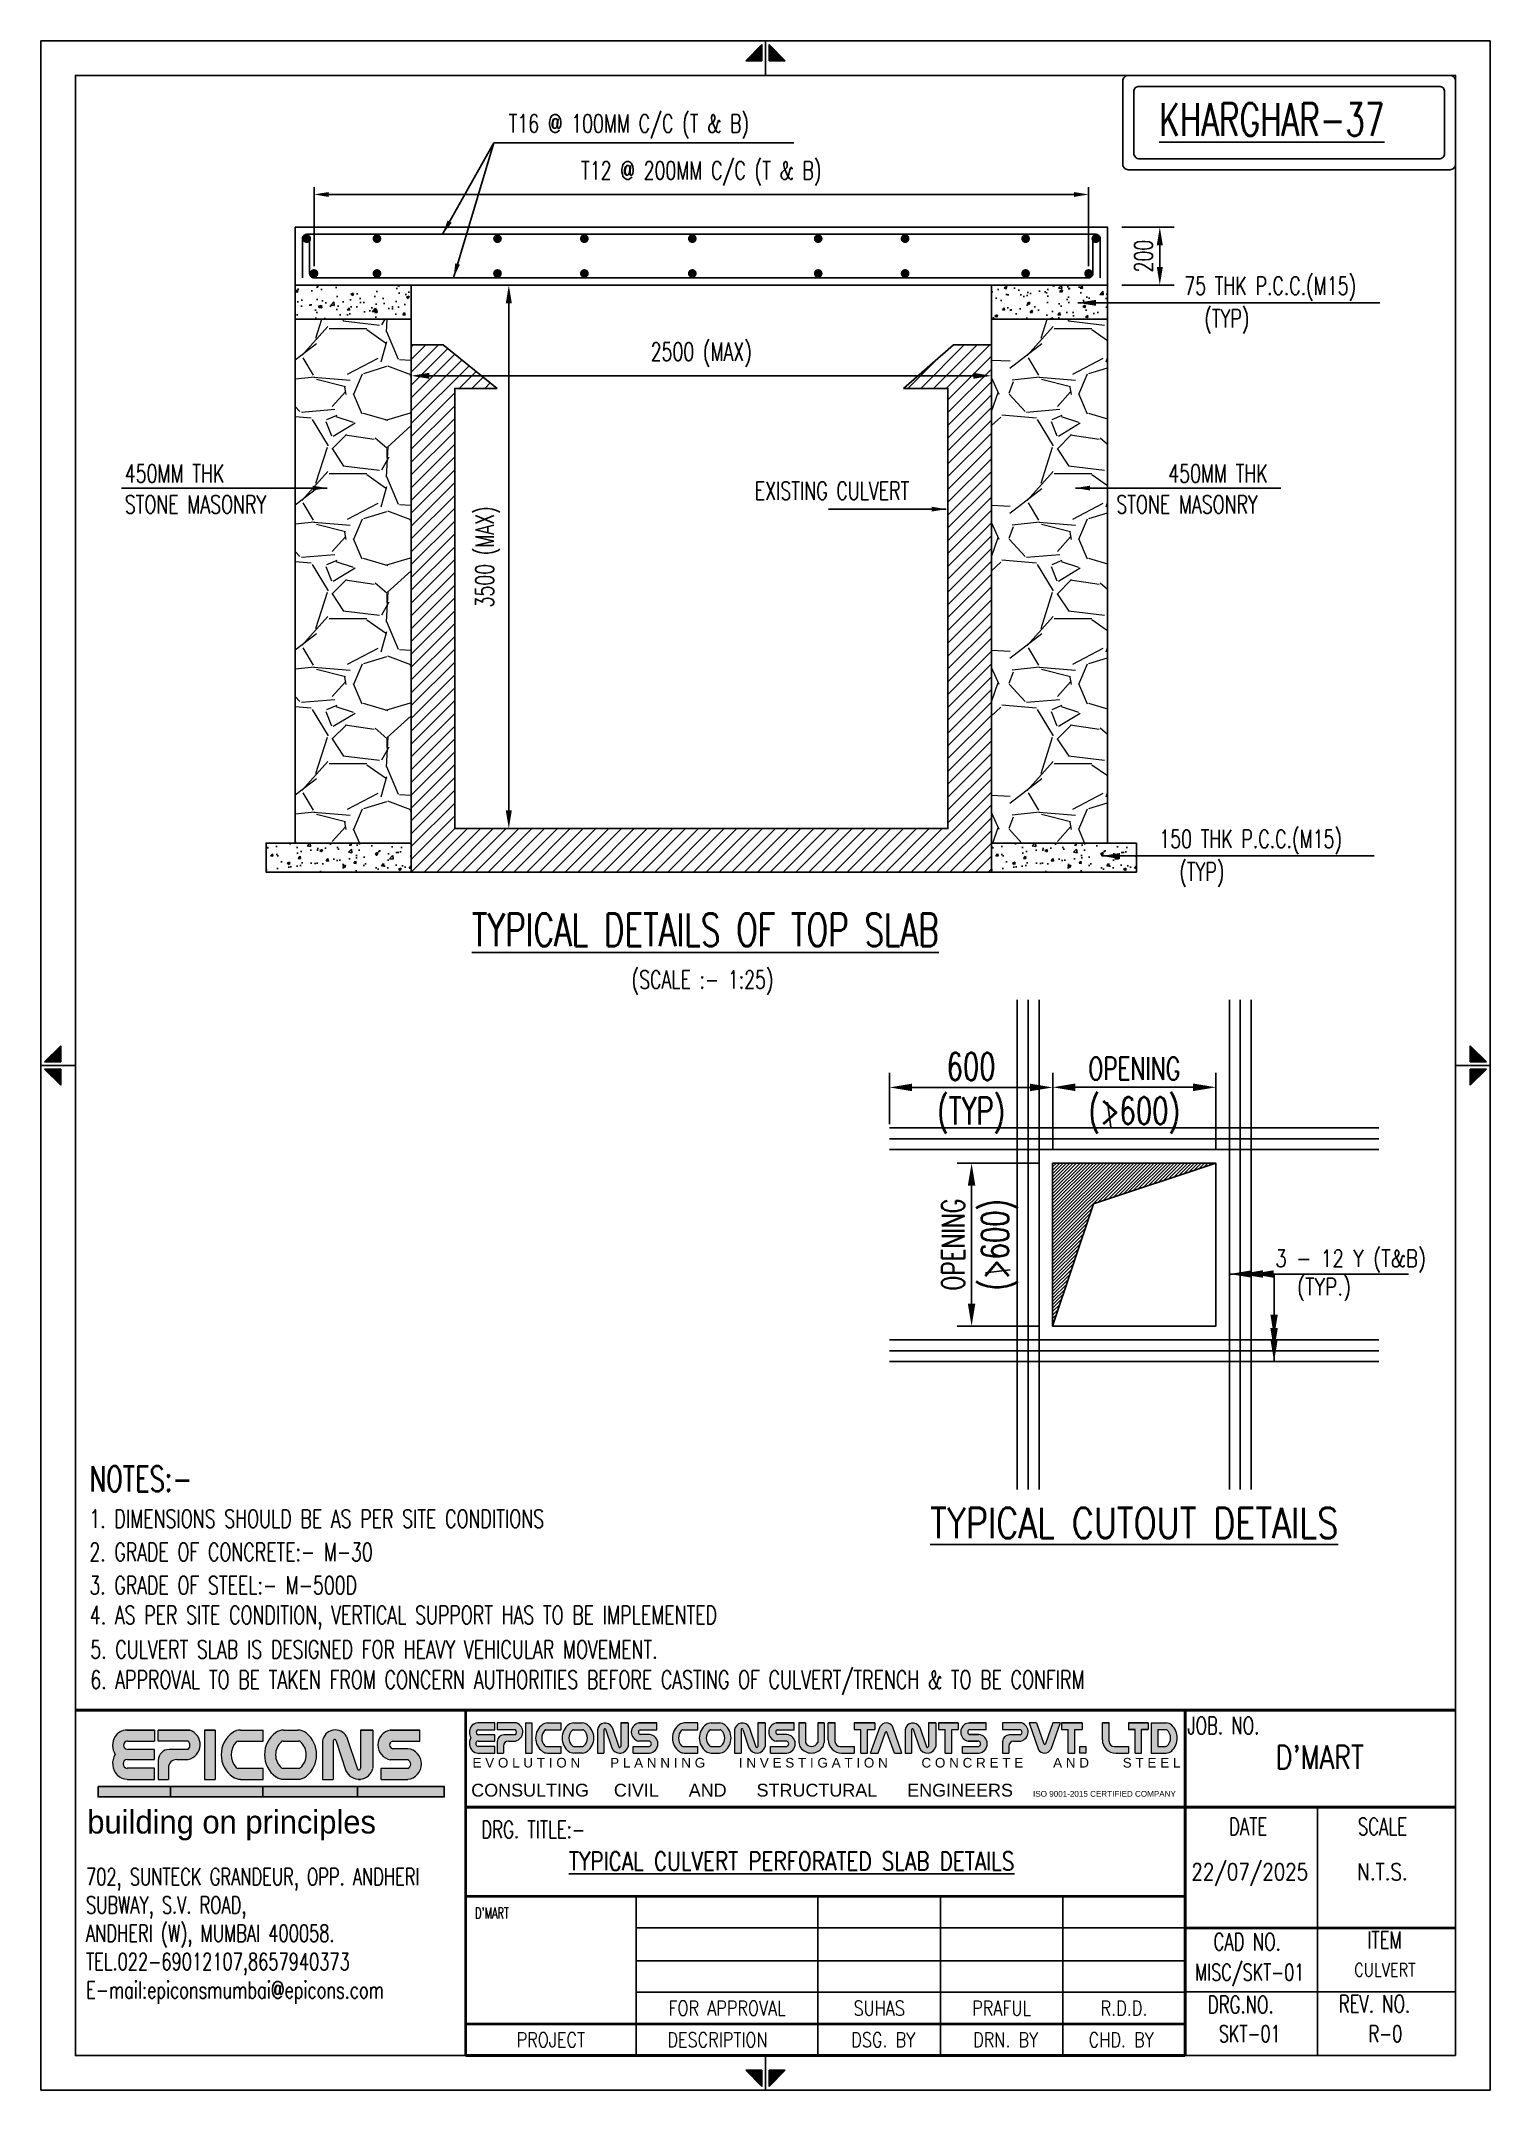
# Model space of a CAD drawing. Header units: inches. Extents: x 5687 to 270839, y -3480 to 25772.
# Drawn here: x 250859 to 270839, y -3480 to 24779 of the extents above; entities outside this region: 1.
import ezdxf
from ezdxf.enums import TextEntityAlignment as Align

# ---------------------------------------------------------------- set-up
doc = ezdxf.new("R2010")
doc.units = ezdxf.units.IN
doc.header["$MEASUREMENT"] = 0
doc.linetypes.add('HIDDEN', pattern=[0.375, 0.25, -0.125])
for name, color, linetype, lineweight in [('00 ECPL LOGO', 250, 'Continuous', 20), ('hatch', 1, 'Continuous', 15), ('S-CONCRETE', 4, 'Continuous', 25), ('TEX', 254, 'Continuous', 20)]:
    doc.layers.add(name, color=color, linetype=linetype, lineweight=lineweight)
for name, color, linetype in [('3CONRED', 1, 'Continuous'), ('PCC', 8, 'Continuous'), ('PNA', 8, 'Continuous'), ('REINFORCEMENT', 6, 'Continuous'), ('S-CONCRET LINE', 4, 'Continuous'), ('S-DIM-1', 5, 'Continuous'), ('S-DIMANTION', 5, 'Continuous'), ('S-REINFORCEMENT', 6, 'Continuous'), ('S-TEXT', 2, 'Continuous'), ('S-TEXT-1', 4, 'Continuous'), ('S-TITIL', 6, 'Continuous'), ('S-TITLE', 6, 'Continuous'), ('SCHEDULE LINE-1', 7, 'Continuous'), ('TEXT', 4, 'Continuous'), ('TEXT (SHEET)', 4, 'Continuous'), ('TEXT NORMAL', 4, 'Continuous'), ('TITLE', 6, 'Continuous')]:
    doc.layers.add(name, color=color, linetype=linetype)
doc.styles.add('ROMANS', font='r.shx', dxfattribs={"width": 0.7})
doc.styles.add('SEC. TEXT', font='arial.ttf', dxfattribs={"height": 180})
doc.styles.add('VA_ROOM_TEXT', font='GOTHIC.TTF')
doc.dimstyles.new('3-100', dxfattribs={"dimtxt": 250, "dimasz": 250, "dimexe": 150, "dimexo": 60, "dimgap": 75, "dimtad": 1, "dimdec": 0, "dimlfac": 0.333333, "dimzin": 0, "dimdsep": 46, "dimtxsty": 'ROMANS', "dimcen": -300, "dimclrd": 5, "dimclre": 5, "dimclrt": 4, "dimadec": 0, "dimazin": 0, "dimtfac": 1, "dimtdec": 0, "dimtix": 1, "dimtofl": 0, "dimtmove": 2, "dimatfit": 3, "dimfxl": 0, "dimtolj": 1, "dimtzin": 0, "dimarcsym": 0})
doc.dimstyles.new('DIM 100', dxfattribs={"dimscale": 100, "dimtxt": 2.5, "dimasz": 2, "dimexe": 1, "dimexo": 1, "dimgap": 1, "dimtad": 1, "dimdec": 0, "dimzin": 0, "dimdsep": 46, "dimtxsty": 'ROMANS', "dimcen": -0.1, "dimclrd": 5, "dimclre": 5, "dimclrt": 4, "dimadec": 0, "dimazin": 0, "dimtfac": 1, "dimtdec": 0, "dimtix": 1, "dimtofl": 0, "dimtmove": 0, "dimatfit": 0, "dimfxl": 0, "dimtolj": 1, "dimtzin": 0, "dimarcsym": 0})
doc.dimstyles.new('dim100', dxfattribs={"dimtxt": 250, "dimasz": 250, "dimexe": 200, "dimexo": 200, "dimgap": 100, "dimtad": 1, "dimdec": 0, "dimzin": 0, "dimdsep": 46, "dimtxsty": 'ROMANS', "dimcen": 0, "dimclrd": 5, "dimclre": 5, "dimclrt": 4, "dimadec": 0, "dimazin": 0, "dimtfac": 1, "dimtdec": 0, "dimtix": 1, "dimtofl": 0, "dimtmove": 2, "dimatfit": 3, "dimfxl": 0, "dimtolj": 1, "dimtzin": 0, "dimlwd": -1, "dimlwe": -1, "dimarcsym": 0})
doc.dimstyles.new('dim20', dxfattribs={"dimtxt": 250, "dimasz": 250, "dimexe": 200, "dimexo": 200, "dimgap": 100, "dimtad": 1, "dimdec": 0, "dimlfac": 0.2, "dimzin": 0, "dimdsep": 46, "dimtxsty": 'ROMANS', "dimcen": 0, "dimclrd": 5, "dimclre": 5, "dimclrt": 4, "dimadec": 0, "dimazin": 0, "dimtfac": 1, "dimtdec": 0, "dimtix": 1, "dimtofl": 0, "dimtmove": 2, "dimatfit": 3, "dimfxl": 0, "dimtolj": 1, "dimtzin": 0, "dimlwd": -1, "dimlwe": -1, "dimarcsym": 0})
doc.dimstyles.new('dim25', dxfattribs={"dimtxt": 250, "dimasz": 250, "dimexe": 200, "dimexo": 200, "dimgap": 100, "dimtad": 1, "dimdec": 0, "dimlfac": 0.25, "dimzin": 0, "dimdsep": 46, "dimtxsty": 'ROMANS', "dimcen": 0, "dimclrd": 5, "dimclre": 5, "dimclrt": 4, "dimadec": 0, "dimazin": 0, "dimtfac": 1, "dimtdec": 0, "dimtix": 1, "dimtofl": 0, "dimtmove": 2, "dimatfit": 3, "dimfxl": 0, "dimtolj": 1, "dimtzin": 0, "dimlwd": -1, "dimlwe": -1, "dimarcsym": 0})
pattern_1 = [(228.0128, (-3166942.21, 3933900.3), (-15999.9964643, -18000.0026832), [269.072, -26638.176]), (184.9697, (-3167122.21, 3933700.3), (24000.002103, 1999.982614), [461.736, -45711.85]), (132.5104, (-3167582.21, 3933660.3), (19999.9814367, -22000.0173477), [325.576, -32232.064]), (267.2737, (-3168362.21, 3933160.3), (1999.9920355, 40000.00059), [420.476, -41627.116]), (292.8337, (-3168382.21, 3932740.3), (-10000.0198109, 23999.9928236), [412.31, -40818.746]), (357.2737, (-3168222.21, 3932360.3), (-40000.00059, 1999.9920355), [420.476, -41627.116]), (37.6942, (-3167802.214, 3932340.3), (-26000.0146912, -19999.9808103), [556.058, -55049.698]), (72.2553, (-3167362.21, 3932680.3), (14000.0215254, 43999.9924625), [524.976, -51972.642]), (121.4296, (-3167202.21, 3933180.3), (-16000.0164684, 25999.990073), [421.9, -41768.146]), (175.2364, (-3167422.21, 3933540.3), (22000.0018926, -1999.9830653), [481.664, -23601.526]), (222.3974, (-3167902.214, 3933580.3), (-24000.01470215, -21999.984164), [622.896, -61666.75]), (138.8141, (-3166382.21, 3933140.3), (-14000.0058936, 11999.994627), [212.602, -21047.688]), (171.4692, (-3166542.21, 3933280.3), (25999.9965696, -4000.01582), [404.474, -40043.022]), (225, (-3166942.2, 3933340.3), (-2e-13, -2000.0006), [282.842, -2545.584]), (203.1986, (-3167082.21, 3933580.3), (9999.999461, 4000.00265), [152.316, -15079.23]), (291.8014, (-3167222.2, 3933520.3), (-1999.99982, 6000.000546), [215.406, -10554.924]), (30.9638, (-3167142.2, 3933320.3), (5999.996045, 4000.004967), [349.858, -11312.046]), (161.5651, (-3166842.2, 3933500.3), (4000.00087, -1999.99681), [252.982, -6071.574]), (16.3895, (-3168382.21, 3933520.3), (20000.0043968, 5999.9854196), [354.4, -35085.69]), (70.3462, (-3168042.21, 3933620.3), (-7999.9904947, -22000.0042712), [297.322, -29434.816]), (293.1986, (-3166842.21, 3933900.3), (-4000.00265, 9999.999461), [304.63, -14926.916]), (343.6105, (-3166722.21, 3933620.3), (-20000.0043968, 5999.9854196), [354.4, -35085.69]), (339.444, (-3168382.21, 3932280.3), (-10000.003689, 3999.991993), [341.76, -16746.248]), (294.7751, (-3168062.21, 3932160.3), (-9999.9843785, 22000.0068437), [286.356, -28349.286]), (66.8014, (-3166822.21, 3931900.3), (4000.00265, 9999.999461), [304.63, -14926.916]), (17.354, (-3166702.21, 3932180.3), (-26000.0040382, -7999.9890045), [335.262, -33190.848]), (69.444, (-3167802.21, 3931900.3), (-3999.991993, -10000.003689), [170.88, -16917.128]), (101.3099, (-3166942.2, 3931900.3), (-1999.995264, 8000.001504), [101.98, -10096.058]), (165.9638, (-3166962.2, 3932000.3), (6000.00109, -1999.996115), [412.31, -7833.9]), (186.009, (-3167362.21, 3932100.3), (19999.9995018, 1999.998635), [382.1, -37827.846]), (303.6901, (-3167142.2, 3933140.3), (-2000.00267, 3999.999116), [288.444, -6922.658]), (353.1572, (-3166982.21, 3932900.3), (33999.998731, -4000.0159958), [503.588, -49855.126]), (60.9454, (-3166482.21, 3932840.3), (-8000.0000544, -14000.000769), [205.912, -20385.348]), (90, (-3166382.2, 3933020.3), (-2000, 2000), [120, -1880]), (120.2564, (-3167402.21, 3932160.3), (7999.9897736, -14000.0049117), [277.848, -27507.04]), (48.0128, (-3167542.21, 3932400.3), (15999.9964643, 18000.0026832), [538.144, -26369.104]), (0, (-3167182.2, 3932800.3), (2000, 2000), [520, -1480]), (325.3048, (-3166662.21, 3932800.3), (-19999.988518, 14000.0172192), [316.228, -31306.548]), (254.0546, (-3166402.2, 3932620.3), (-1999.999779, -8000.000253), [291.204, -14269.016]), (207.646, (-3166482.21, 3932340.3), (-37999.9916144, -20000.0154263), [474.13, -46938.948]), (175.4261, (-3166902.21, 3932120.3), (-26000.0011166, 1999.9896023), [501.598, -49658.148])]
pattern_2 = [(50, (-158425.2, -265219.42), (382.53876, -33.4678), [40, -440]), (355, (-158425.2, -265219.4), (-74.0007, 401.16914), [32, -352]), (100.4514, (-158393.34, -265222.2), (308.53834, 367.7011), [33.99477, -373.94246]), (46.1842, (-158425.2, -265112.75), (569.19523, -88.2768), [60, -660]), (96.6356, (-158377.8, -265120.1), (498.4868, 519.52953), [50.99215, -560.9136]), (351.1842, (-158425.2, -265112.75), (498.4864, 519.5299), [48, -528]), (21, (-158371.88, -265139.42), (318.35043, -214.73008), [40, -440]), (326, (-158371.88, -265139.4), (129.76818, 386.7467), [32, -352]), (71.4514, (-158345.35, -265157.3), (448.11874, 172.01626), [33.99477, -373.94246]), (37.5, (-158425.21, -265219.42), (6.485256, 177.54339), [0, -347.73333, 0, -357.33333, 0, -353.33333]), (7.5, (-158425.21, -265219.42), (140.30375, 210.35291), [0, -203.73333, 0, -339.73333, 0, -134.66667]), (327.5, (-158544.15, -265219.42), (284.7053, -12.029265), [0, -133.33333, 0, -416, 0, -552]), (317.5, (-158597.48, -265219.42), (311.03262, 53.38932), [0, -173.33333, 0, -276.26667, 0, -392])]

msp = doc.modelspace()

# ---------------------------------------------------------------- texts
at = {"color": 4, "insert": (5686.7, 25772.2), "char_height": 250, "attachment_point": 7, "style": 'ROMANS'}
msp.add_mtext('\\A1;', dxfattribs=at)
at = {"layer": 'S-TEXT', "style": 'ROMANS'}
for s, height, width, p in [('(SCALE :- 1:25)', 250, 0.7, (259981.3, 11834.4, -15)), ('22/07/2025', 230.04, 0.8, (267526.6, -470.1)), ('N.T.S.', 230.04, 0.8, (269356.5, -470.1)), ('MISC/SKT-01', 230.041, 0.7, (267526.6, -1854.9)), ('CULVERT', 184.03, 0.8, (269389, -1822.1)), ('SKT-01', 230.04, 0.7, (267526.6, -2702.6)), ('R-0', 230.04, 0.7, (269397.4, -2702.6))]:
    msp.add_text(s, height=height, dxfattribs=dict(at, width=width)).set_placement(p, align=Align.MIDDLE_CENTER)
at = {"layer": 'S-TEXT-1', "style": 'ROMANS'}
for s, height, width, p in [('T16 @ 100MM C/C (T & B)', 250, 0.7, (257308, 23640.6, -15)), ('450MM THK', 250, 0.7, (252015.1, 18813.4, -30.1)), ('450MM THK', 250, 0.7, (266404, 18813.4, -30.1)), ('EXISTING CULVERT', 250, 0.7, (260701.8, 18575.6, -15)), ('STONE MASONRY', 250, 0.7, (252015.1, 18387.2, -30.1)), ('STONE MASONRY', 250, 0.7, (265687.4, 18387.2, -30.1)), ('1. DIMENSIONS SHOULD BE AS PER SITE CONDITIONS', 250, 0.7, (251526.6, 4398.7)), ('2. GRADE OF CONCRETE:- M-30', 250, 0.7, (251526.6, 3940.2)), ('3. GRADE OF STEEL:- M-500D', 250, 0.7, (251526.6, 3481.7)), ('4. AS PER SITE CONDITION, VERTICAL SUPPORT HAS TO BE IMPLEMENTED', 250, 0.7, (251533, 3070.7)), ('5. CULVERT SLAB IS DESIGNED FOR HEAVY VEHICULAR MOVEMENT.', 250, 0.7, (251539.5, 2596.8)), ('6. APPROVAL TO BE TAKEN FROM CONCERN AUTHORITIES BEFORE CASTING OF CULVERT/TRENCH & TO BE CONFIRM', 250, 0.7, (251539.5, 2179.6)), ("D'MART", 151.83, 0.65, (256844.3, -1039.9))]:
    msp.add_text(s, height=height, dxfattribs=dict(at, width=width)).set_placement(p, align=Align.MIDDLE_LEFT)
at = {"layer": 'S-TEXT-1', "color": 6, "style": 'ROMANS', "width": 0.7}
msp.add_text('NOTES:-', height=350, dxfattribs=at).set_placement((251526.6, 4949.2), align=Align.MIDDLE_LEFT)
at = {"layer": 'S-TEXT-1', "style": 'ROMANS', "width": 0.8}
for s, height, p in [('FOR APPROVAL', 202.436, (260319, -2350)), ('SUHAS', 202.44, (262416.8, -2350)), ('PRAFUL', 202.44, (264104.4, -2350)), ('R.D.D.', 202.44, (265792, -2350))]:
    msp.add_text(s, height=height, dxfattribs=at).set_placement(p, align=Align.MIDDLE_CENTER)
at = {"layer": 'S-TITIL', "style": 'ROMANS', "width": 0.8}
msp.add_text('%%UTYPICAL CUTOUT DETAILS', height=421.875, dxfattribs=at).set_placement((265933.6, 4339.8), align=Align.MIDDLE_CENTER)
at = {"layer": 'S-TITLE', "style": 'ROMANS', "width": 0.7}
msp.add_text('%%UTYPICAL DETAILS OF TOP SLAB', height=450, dxfattribs=at).set_placement((260019.5, 12521.5, -15), align=Align.MIDDLE_CENTER)
at = {"layer": 'TEX', "color": 4, "style": 'ROMANS', "width": 0.8}
for s, height, p in [('3 - 12 Y (T&B)', 234.375, (267877.8, 7989.6)), ('(TYP.)', 234.38, (268178.7, 7597.4))]:
    msp.add_text(s, height=height, dxfattribs=at).set_placement(p, align=Align.MIDDLE_LEFT)
at = {"layer": 'TEXT', "color": 1, "style": 'ROMANS', "width": 0.8}
msp.add_text("D'MART", height=322.06, dxfattribs=at).set_placement((268491.9, 1109.4), align=Align.MIDDLE_CENTER)
msp.add_text('%%UTYPICAL CULVERT PERFORATED SLAB DETAILS', height=253.045, dxfattribs=at).set_placement((258138.7, -323.3), align=Align.MIDDLE_LEFT)
at = {"layer": 'TEXT NORMAL', "style": 'ROMANS', "width": 0.7}
for s, p in [('75 THK P.C.C.(M15)', (266624.1, 21277.8)), ('(TYP)', (266900.2, 20826.7)), ('150 THK P.C.C.(M15)', (266279.6, 13649.1, -15)), ('(TYP)', (266555.7, 13198, -15))]:
    msp.add_text(s, height=250, dxfattribs=at).set_placement(p)
at = {"layer": 'TITLE', "style": 'ROMANS', "width": 0.7}
msp.add_text('%%UKHARGHAR-37', height=450, dxfattribs=at).set_placement((266279.1, 23697.5), align=Align.MIDDLE_LEFT)

# ---------------------------------------------------------------- blocks, each defined once
blk = doc.blocks.new('*D5')
at = {"layer": 'Defpoints', "color": 0}
for p in [(254624, 22662), (254624, 21572), (265304, 21572)]:
    blk.add_point(p, dxfattribs=at)
at = {"layer": 'S-REINFORCEMENT', "color": 5, "lineweight": -2}
for p, q in [((254624, 21672), (254624, 22762)), ((265104, 22662), (254824, 22662)), ((265304, 21672), (265304, 22762))]:
    blk.add_line(p, q, dxfattribs=at)
at = {"layer": 'S-REINFORCEMENT', "color": 5}
for points in [[(254824, 22695), (254824, 22628), (254624, 22662)], [(265104, 22695), (265104, 22628), (265304, 22662)]]:
    blk.add_solid(points, dxfattribs=at)
at = {"layer": 'S-REINFORCEMENT', "color": 4, "insert": (259964, 22952), "char_height": 250, "attachment_point": 5, "style": 'ROMANS'}
blk.add_mtext('\\A1;T12 @ 200MM C/C (T & B)', dxfattribs=at)
blk = doc.blocks.new('*D6')
at = {"layer": 'Defpoints', "color": 0}
for p in [(255964, 21412), (263964, 21412), (263964, 20161)]:
    blk.add_point(p, dxfattribs=at)
at = {"layer": 'S-REINFORCEMENT', "color": 5}
for p, q in [((255964, 21212), (255964, 19961)), ((263964, 21212), (263964, 19961)), ((256214, 20161), (263714, 20161))]:
    blk.add_line(p, q, dxfattribs=at)
for points in [[(256214, 20203), (256214, 20120), (255964, 20161)], [(263714, 20203), (263714, 20120), (263964, 20161)]]:
    blk.add_solid(points, dxfattribs=at)
at = {"layer": 'S-REINFORCEMENT', "color": 4, "insert": (259964, 20452), "char_height": 250, "attachment_point": 5, "style": 'ROMANS'}
blk.add_mtext('\\A1;2500 (MAX)', dxfattribs=at)
blk = doc.blocks.new('*D7')
at = {"layer": 'Defpoints', "color": 0}
for p in [(265564, 22212), (265564, 21412), (266286, 21412)]:
    blk.add_point(p, dxfattribs=at)
at = {"layer": 'S-REINFORCEMENT', "color": 5}
for p, q in [((265764, 22212), (266486, 22212)), ((266286, 21962), (266286, 21662)), ((265764, 21412), (266486, 21412))]:
    blk.add_line(p, q, dxfattribs=at)
for points in [[(266245, 21962), (266328, 21962), (266286, 22212)], [(266245, 21662), (266328, 21662), (266286, 21412)]]:
    blk.add_solid(points, dxfattribs=at)
at = {"layer": 'S-REINFORCEMENT', "color": 4, "insert": (266061, 21812), "char_height": 250, "attachment_point": 5, "rotation": 90, "style": 'ROMANS'}
blk.add_mtext('\\A1;200', dxfattribs=at)
blk = doc.blocks.new('*D8')
at = {"layer": 'Defpoints', "color": 0}
for p in [(256505, 21412), (256564, 13917), (257310, 13917)]:
    blk.add_point(p, dxfattribs=at)
at = {"layer": 'S-REINFORCEMENT', "color": 5}
for p, q in [((256705, 21412), (257510, 21412)), ((257310, 21162), (257310, 14167)), ((256764, 13917), (257510, 13917))]:
    blk.add_line(p, q, dxfattribs=at)
for points in [[(257351, 21162), (257268, 21162), (257310, 21412)], [(257268, 14167), (257351, 14167), (257310, 13917)]]:
    blk.add_solid(points, dxfattribs=at)
at = {"layer": 'S-REINFORCEMENT', "color": 4, "insert": (257019, 17664), "char_height": 250, "attachment_point": 5, "rotation": 90, "style": 'ROMANS'}
blk.add_mtext('\\A1;3500 (MAX)', dxfattribs=at)
blk = doc.blocks.new('*D2')
at = {"layer": 'Defpoints', "color": 0}
for p in [(262559, 10347), (262559, 9640), (264809, 9303)]:
    blk.add_point(p, dxfattribs=at)
at = {"layer": 'S-DIM-1', "color": 5}
for p, q in [((262559, 9840), (262559, 10547)), ((264809, 9503), (264809, 10547)), ((264496, 10347), (262871, 10347))]:
    blk.add_line(p, q, dxfattribs=at)
for points in [[(262871, 10399), (262871, 10295), (262559, 10347)], [(264496, 10295), (264496, 10399), (264809, 10347)]]:
    blk.add_solid(points, dxfattribs=at)
at = {"layer": 'S-DIM-1', "color": 4, "char_height": 312.5, "attachment_point": 5, "style": 'ROMANS'}
for s, insert in [('\\A1;\\H1.2x;600', (263684, 10635)), ('\\H1.2x;(TYP)', (263684, 9962))]:
    blk.add_mtext(s, dxfattribs=dict(at, insert=insert))
blk = doc.blocks.new('*D3')
at = {"layer": 'Defpoints', "color": 0}
for p in [(264809, 9303), (263691, 7053), (264809, 7053)]:
    blk.add_point(p, dxfattribs=at)
at = {"layer": 'S-DIM-1', "color": 5}
for p, q in [((264609, 9303), (263491, 9303)), ((263691, 8990), (263691, 7365)), ((264609, 7053), (263491, 7053))]:
    blk.add_line(p, q, dxfattribs=at)
for points in [[(263743, 8990), (263639, 8990), (263691, 9303)], [(263639, 7365), (263743, 7365), (263691, 7053)]]:
    blk.add_solid(points, dxfattribs=at)
at = {"layer": 'S-DIM-1', "color": 4, "char_height": 312.5, "attachment_point": 5, "rotation": 90, "style": 'ROMANS'}
for s, insert in [('\\A1;OPENING\\Fr.shx|c1;\\H1.2x;', (263435, 8178)), ('\\H1.2x;(>600)', (264077, 8178))]:
    blk.add_mtext(s, dxfattribs=dict(at, insert=insert))
blk = doc.blocks.new('*D4')
at = {"layer": 'Defpoints', "color": 0}
for p in [(264809, 10349), (264809, 9303), (267059, 9303)]:
    blk.add_point(p, dxfattribs=at)
at = {"layer": 'S-DIM-1', "color": 5}
for p, q in [((264809, 9503), (264809, 10549)), ((267059, 9503), (267059, 10549)), ((266746, 10349), (265121, 10349))]:
    blk.add_line(p, q, dxfattribs=at)
for points in [[(265121, 10401), (265121, 10297), (264809, 10349)], [(266746, 10297), (266746, 10401), (267059, 10349)]]:
    blk.add_solid(points, dxfattribs=at)
at = {"layer": 'S-DIM-1', "color": 4, "char_height": 312.5, "attachment_point": 5, "style": 'ROMANS'}
for s, insert in [('\\A1;OPENING\\Fr.shx|c1;\\H1.2x;', (265934, 10606)), ('\\H1.2x;(>600)', (265934, 9964))]:
    blk.add_mtext(s, dxfattribs=dict(at, insert=insert))
blk = doc.blocks.new('MID')
at = {"layer": 'TEXT'}
for p, q in [((0, 0), (10, 0)), ((8.94, 1.07), (4.27, 5.74)), ((4.27, 5.74), (4.27, 1.07)), ((4.27, 1.07), (8.94, 1.07)), ((8.94, -1.07), (4.27, -5.74)), ((4.27, -1.07), (8.94, -1.07)), ((4.27, -5.74), (4.27, -1.07))]:
    blk.add_line(p, q, dxfattribs=at)
for points in [[(4.27, 5.74), (8.94, 1.07), (4.27, 1.07)], [(4.27, -5.74), (8.94, -1.07), (4.27, -1.07)]]:
    blk.add_solid(points, dxfattribs=at)
blk = doc.blocks.new('zw$A329')
at = {"layer": '00 ECPL LOGO'}
h = blk.add_hatch(color=152, dxfattribs=at)
h.dxf.hatch_style = 1
h.paths.add_polyline_path([(1548, 4754), (1548, 4905), (1169, 4905, 0.261636), (1010, 4816, 0.285841), (1012, 4573, 0.344902), (1040, 4291, 0.204992), (1175, 4233), (1548, 4233), (1548, 4383), (1184, 4383, -1), (1175, 4503), (1548, 4503), (1548, 4640), (1184, 4640, -1), (1181, 4754)])
h = blk.add_hatch(color=152, dxfattribs=at)
h.dxf.hatch_style = 1
h.paths.add_polyline_path([(2026, 4905), (1597, 4905), (1597, 4754), (2005, 4754, -0.440545), (2005, 4640), (1746, 4640, 0.414214), (1597, 4491), (1597, 4233), (1737, 4233), (1737, 4391, -0.414214), (1849, 4503), (2005, 4503, 0.757811)])
h.paths.add_polyline_path([(2375, 4905), (2229, 4905), (2229, 4233), (2375, 4233)])
h.paths.add_polyline_path([(3026, 4905), (2719, 4905, 0.154275), (2612, 4872, 0.519672), (2612, 4267, 0.154275), (2719, 4233), (3026, 4233), (3026, 4383), (2686, 4383, -0.210356), (2659, 4395, -0.388707), (2659, 4742, -0.210356), (2686, 4754), (3026, 4754)])
h.paths.add_polyline_path([(3497, 4905), (3307, 4905, 0.159018), (3197, 4869, 0.507969), (3197, 4269, 0.159018), (3307, 4233), (3497, 4233, 0.173791), (3616, 4276, 0.472311), (3616, 4863, 0.173791)])
h.paths.add_polyline_path([(3510, 4754, -0.185052), (3535, 4744, -0.445894), (3535, 4392, -0.185052), (3510, 4383), (3299, 4383, -0.185052), (3275, 4392, -0.445894), (3275, 4744, -0.185052), (3299, 4754)], flags=16)
h.paths.add_polyline_path([(4164, 4815, 0.723435), (3836, 4754), (3836, 4233), (3980, 4233), (3980, 4754, -0.723435), (4017, 4768), (4155, 4351, 0.724077), (4522, 4383), (4522, 4905), (4355, 4905), (4355, 4385, -0.755661), (4310, 4370)])
h.paths.add_polyline_path([(5162, 4905), (4759, 4905, 0.823713), (4759, 4500), (4997, 4500, -0.713272), (4997, 4383), (4635, 4383), (4635, 4233), (4997, 4233, 0.900309), (4997, 4650), (4788, 4650, -0.746931), (4788, 4754), (5162, 4754)])
h = blk.add_hatch(color=7, dxfattribs=at)
h.dxf.hatch_style = 1
h.paths.add_polyline_path([(6184, 4908), (6184, 5001), (5953, 5001, 0.261636), (5856, 4946, 0.285841), (5857, 4798, 0.344902), (5874, 4626, 0.204992), (5956, 4591), (6184, 4591), (6184, 4682), (5962, 4682, -1), (5957, 4755), (6184, 4755), (6184, 4839), (5962, 4839, -1), (5961, 4908)])
h = blk.add_hatch(color=7, dxfattribs=at)
h.dxf.hatch_style = 1
h.paths.add_polyline_path([(6476, 5001), (6215, 5001), (6215, 4908), (6464, 4908, -0.440545), (6464, 4839), (6306, 4839, 0.414214), (6215, 4748), (6215, 4591), (6300, 4591), (6300, 4687, -0.414214), (6368, 4755), (6464, 4755, 0.757811)])
h.paths.add_polyline_path([(6689, 5001), (6600, 5001), (6600, 4591), (6689, 4591)])
h.paths.add_polyline_path([(7087, 5001), (6899, 5001, 0.154275), (6834, 4980, 0.519672), (6834, 4611, 0.154275), (6899, 4591), (7087, 4591), (7087, 4682), (6879, 4682, -0.210356), (6863, 4689, -0.388707), (6863, 4901, -0.210356), (6879, 4908), (7087, 4908)])
h.paths.add_polyline_path([(7374, 5001), (7258, 5001, 0.159018), (7191, 4979, 0.507969), (7191, 4613, 0.159018), (7258, 4591), (7374, 4591, 0.173791), (7447, 4617, 0.472311), (7447, 4975, 0.173791)])
h.paths.add_polyline_path([(7382, 4908, -0.185052), (7397, 4903, -0.445894), (7397, 4688, -0.185052), (7382, 4682), (7253, 4682, -0.185052), (7238, 4688, -0.445894), (7238, 4903, -0.185052), (7253, 4908)], flags=16)
h.paths.add_polyline_path([(7781, 4946, 0.723435), (7581, 4908), (7581, 4591), (7669, 4591), (7669, 4908, -0.723435), (7692, 4917), (7776, 4662, 0.724077), (7999, 4682), (7999, 5001), (7898, 5001), (7898, 4683, -0.755661), (7870, 4674)])
h.paths.add_polyline_path([(8391, 5001), (8144, 5001, 0.823713), (8144, 4753), (8289, 4753, -0.713272), (8289, 4682), (8068, 4682), (8068, 4591), (8289, 4591, 0.900309), (8289, 4845), (8162, 4845, -0.746931), (8162, 4908), (8391, 4908)])
h = blk.add_hatch(color=7, dxfattribs=at)
h.dxf.hatch_style = 1
h.paths.add_polyline_path([(8950, 5001), (8763, 5001, 0.154275), (8697, 4980, 0.519672), (8697, 4611, 0.154275), (8763, 4591), (8950, 4591), (8950, 4682), (8743, 4682, -0.210932), (8726, 4689, -0.385278), (8725, 4901, -0.212895), (8742, 4908), (8950, 4908)])
h.paths.add_polyline_path([(9317, 4975, 0.173792), (9244, 5001), (9128, 5001, 0.159018), (9061, 4979, 0.507969), (9061, 4613, 0.159018), (9128, 4591), (9244, 4591, 0.173792), (9317, 4617, 0.472311)])
h.paths.add_polyline_path([(9252, 4908, -0.185053), (9267, 4903, -0.445893), (9267, 4688, -0.185053), (9252, 4682), (9124, 4682, -0.185053), (9108, 4688, -0.445893), (9108, 4903, -0.185053), (9124, 4908)], flags=16)
h.paths.add_polyline_path([(9449, 4908), (9449, 4591), (9537, 4591), (9537, 4908, -0.436861), (9550, 4922, -0.319738), (9561, 4914), (9644, 4662, 0.724077), (9867, 4682), (9867, 5001), (9766, 5001), (9766, 4683, -0.755661), (9738, 4674), (9649, 4946, 0.723435)])
h.paths.add_polyline_path([(10262, 5001), (10016, 5001, 0.823713), (10016, 4753), (10161, 4753, -0.713272), (10161, 4682), (9940, 4682), (9940, 4591), (10161, 4591, 0.900309), (10161, 4845), (10033, 4845, -0.746931), (10033, 4908), (10262, 4908)])
h.paths.add_polyline_path([(10414, 5001), (10326, 5001), (10326, 4733, 0.160106), (10348, 4666, 0.505303), (10644, 4666, 0.160106), (10667, 4733), (10667, 5001), (10581, 5001), (10581, 4734, -0.621318), (10414, 4734)])
h.paths.add_polyline_path([(10817, 5001), (10724, 5001), (10724, 4773, 0.414214), (10906, 4591), (11079, 4591), (11079, 4682), (10885, 4682, -0.414214), (10817, 4750)])
h.paths.add_polyline_path([(11360, 5001), (11079, 5001), (11079, 4911), (11170, 4911), (11170, 4591), (11259, 4591), (11259, 4911), (11360, 4911)])
h.paths.add_polyline_path([(11600, 4959, 0.539211), (11433, 4953), (11302, 4591), (11405, 4591), (11503, 4875, -0.708617), (11525, 4875), (11627, 4591), (11726, 4591)])
h.paths.add_polyline_path([(11972, 4946, 0.723435), (11772, 4908), (11772, 4591), (11860, 4591), (11860, 4908, -0.723435), (11883, 4917), (11967, 4662, 0.724077), (12191, 4682), (12191, 5001), (12089, 5001), (12089, 4683, -0.755661), (12062, 4674)])
h.paths.add_polyline_path([(12495, 5001), (12227, 5001), (12227, 4911), (12319, 4911), (12319, 4591), (12407, 4591), (12407, 4911), (12495, 4911)])
h.paths.add_polyline_path([(12877, 5001), (12647, 5001, 0.157568), (12581, 4979, 0.511532), (12581, 4775, 0.157569), (12647, 4753), (12776, 4753, -0.713272), (12776, 4682), (12555, 4682), (12555, 4591), (12776, 4591, 0.900308), (12776, 4845), (12653, 4845), (12648, 4845, -0.722204), (12648, 4911), (12877, 4911)])
h = blk.add_hatch(color=7, dxfattribs=at)
h.dxf.hatch_style = 1
h.paths.add_polyline_path([(13362, 5001), (13100, 5001), (13100, 4908), (13339, 4908, -0.270444), (13358, 4897, -0.26297), (13358, 4851, -0.270444), (13339, 4839), (13191, 4839, 0.414214), (13100, 4748), (13100, 4591), (13185, 4591), (13185, 4687, -0.414214), (13254, 4755), (13349, 4755, 0.757811)])
h.paths.add_polyline_path([(13561, 5001), (13463, 5001), (13588, 4633, 0.539211), (13755, 4639), (13886, 5001), (13783, 5001), (13685, 4716, -0.708617), (13664, 4716)])
h.paths.add_polyline_path([(14184, 5001), (13902, 5001), (13902, 4911), (13994, 4911), (13994, 4591), (14083, 4591), (14083, 4911), (14184, 4911)])
h.paths.add_polyline_path([(14552, 5001), (14459, 5001), (14459, 4773, 0.414214), (14641, 4591), (14814, 4591), (14814, 4682), (14620, 4682, -0.414214), (14552, 4750)])
h.paths.add_polyline_path([(14234, 4682), (14150, 4682), (14150, 4591), (14234, 4591)])
h = blk.add_hatch(color=7, dxfattribs=at)
h.dxf.hatch_style = 1
h.paths.add_polyline_path([(14813, 5001), (14813, 4911), (14905, 4911), (14905, 4591), (14994, 4591), (14994, 4911), (15082, 4911), (15082, 5001)])
h.paths.add_polyline_path([(15126, 5001), (15126, 4591), (15327, 4591, 0.189446), (15405, 4621, 0.435754), (15405, 4971, 0.189446), (15327, 5001)])
h.paths.add_polyline_path([(15329, 4911, -0.519112), (15329, 4682), (15213, 4682), (15213, 4911)], flags=16)
at = {"layer": 'S-TEXT'}
h = blk.add_hatch(color=142, dxfattribs=at)
h.dxf.hatch_style = 1
h.paths.add_polyline_path([(778, 4135), (778, 3993), (1763, 3993), (1763, 4135)])
h = blk.add_hatch(color=9, dxfattribs=at)
h.dxf.hatch_style = 1
h.paths.add_polyline_path([(1763, 4135), (3021, 4135), (3021, 3993), (1763, 3993)])
h = blk.add_hatch(color=142, dxfattribs=at)
h.dxf.hatch_style = 1
h.paths.add_polyline_path([(3021, 3993), (4311, 3993), (4311, 4135), (3021, 4135)])
h = blk.add_hatch(color=4, dxfattribs=at)
h.dxf.hatch_style = 1
h.paths.add_polyline_path([(4311, 4135), (4311, 3993), (5494, 3993), (5494, 4135)])
for p, q in [((8107, 470), (8107, 2624)), ((10585, 470), (10585, 2624)), ((12252, 470), (12252, 2624)), ((13920, 470), (13920, 2624))]:
    blk.add_line(p, q)
at = {"layer": '00 ECPL LOGO', "color": 7}
for p, q in [((1548, 4905, 0), (1169, 4905, 0)), ((1184, 4754, 0), (1548, 4754, 0)), ((2026, 4905, 0), (1597, 4905, 0)), ((2229, 4905, 0), (2375, 4905, 0)), ((2229, 4905, 0), (2229, 4233, 0)), ((2375, 4905, 0), (2375, 4233, 0)), ((2686, 4754, 0), (3026, 4754, 0)), ((2719, 4905, 0), (3026, 4905, 0)), ((3026, 4754, 0), (3026, 4905, 0)), ((3299, 4754, 0), (3510, 4754, 0)), ((3307, 4905, 0), (3497, 4905, 0)), ((3836, 4754, 0), (3836, 4233, 0)), ((3980, 4754, 0), (3980, 4233, 0)), ((4017, 4768, 0), (4155, 4351, 0)), ((4164, 4815, 0), (4310, 4370, 0)), ((4355, 4905, 0), (4522, 4905, 0)), ((4522, 4905, 0), (4355, 4905, 0)), ((4355, 4905, 0), (4355, 4383, 0)), ((4521, 4754, 0), (4522, 4754, 0)), ((4522, 4905, 0), (4522, 4383, 0)), ((4759, 4905, 0), (5162, 4905, 0)), ((5162, 4905, 0), (4759, 4905, 0)), ((4788, 4754, 0), (5162, 4754, 0)), ((5162, 4754, 0), (5162, 4905, 0)), ((6184, 5001), (5953, 5001)), ((5957, 4755), (6184, 4755)), ((5962, 4908), (6184, 4908)), ((6184, 4839), (5962, 4839)), ((6184, 4908), (6184, 5001)), ((6184, 4755), (6184, 4839)), ((6476, 5001), (6215, 5001)), ((6215, 5001), (6215, 4908)), ((6464, 4908), (6215, 4908)), ((6215, 4748), (6215, 4591)), ((6464, 4839), (6306, 4839)), ((6368, 4755), (6464, 4755)), ((6600, 5001), (6689, 5001)), ((6600, 5001), (6600, 4591)), ((6689, 5001), (6689, 4591)), ((6879, 4908), (7087, 4908)), ((6899, 5001), (7087, 5001)), ((7087, 4908), (7087, 5001)), ((7253, 4908), (7382, 4908)), ((7258, 5001), (7374, 5001)), ((7581, 4908), (7581, 4591)), ((7669, 4908), (7669, 4591)), ((7692, 4917), (7776, 4662)), ((7781, 4946), (7870, 4674)), ((7898, 5001), (7999, 5001)), ((7999, 5001), (7898, 5001)), ((7898, 5001), (7898, 4682)), ((7999, 5001), (7999, 4682)), ((7999, 4908), (7999, 4908)), ((8144, 5001), (8391, 5001)), ((8391, 5001), (8144, 5001)), ((8289, 4753), (8144, 4753)), ((8162, 4908), (8391, 4908)), ((8289, 4845), (8162, 4845)), ((8391, 4908), (8391, 5001)), ((8742, 4908), (8950, 4908)), ((8950, 5001), (8763, 5001)), ((8950, 4908), (8950, 5001)), ((9124, 4908), (9252, 4908)), ((9128, 5001), (9244, 5001)), ((9449, 4908), (9449, 4591)), ((9537, 4908), (9537, 4591)), ((9561, 4914), (9644, 4662)), ((9649, 4946), (9738, 4674)), ((9766, 5001), (9867, 5001)), ((9766, 5001), (9867, 5001)), ((9867, 5001), (9766, 5001)), ((9766, 5001), (9766, 4682)), ((9867, 5001), (9867, 4682)), ((9867, 4908), (9867, 4908)), ((10016, 5001), (10262, 5001)), ((10016, 5001), (10262, 5001)), ((10262, 5001), (10016, 5001)), ((10161, 4753), (10016, 4753)), ((10033, 4908), (10262, 4908)), ((10161, 4845), (10033, 4845)), ((10262, 4908), (10262, 5001)), ((10326, 5001), (10414, 5001)), ((10414, 5001), (10326, 5001)), ((10326, 5001), (10326, 4733)), ((10414, 5001), (10414, 4734)), ((10581, 5001), (10667, 5001)), ((10667, 5001), (10581, 5001)), ((10581, 5001), (10581, 4734)), ((10667, 5001), (10667, 4733)), ((10724, 5001), (10817, 5001)), ((10817, 5001), (10724, 5001)), ((10724, 4773), (10724, 5001)), ((10817, 4750), (10817, 5001)), ((11079, 5001), (11360, 5001)), ((11360, 5001), (11079, 5001)), ((11079, 5001), (11079, 4911)), ((11079, 4911), (11170, 4911)), ((11170, 4591), (11170, 4911)), ((11259, 4591), (11259, 4911)), ((11259, 4911), (11360, 4911)), ((11302, 4591), (11433, 4953)), ((11360, 5001), (11360, 4911)), ((11405, 4591), (11503, 4875)), ((11627, 4591), (11525, 4875)), ((11726, 4591), (11600, 4959)), ((11772, 4908), (11772, 4591)), ((11860, 4908), (11860, 4591)), ((11883, 4917), (11967, 4662)), ((11972, 4946), (12062, 4674)), ((12089, 5001), (12191, 5001)), ((12089, 5001), (12191, 5001)), ((12191, 5001), (12089, 5001)), ((12089, 5001), (12191, 5001)), ((12089, 5001), (12089, 4682)), ((12191, 5001), (12191, 4682)), ((12191, 4908), (12191, 4908)), ((12227, 5001), (12495, 5001)), ((12495, 5001), (12227, 5001)), ((12227, 5001), (12495, 5001)), ((12227, 5001), (12495, 5001)), ((12495, 5001), (12227, 5001)), ((12227, 5001), (12227, 4911)), ((12227, 4911), (12319, 4911)), ((12227, 4911), (12319, 4911)), ((12319, 4591), (12319, 4911)), ((12407, 4591), (12407, 4911)), ((12407, 4911), (12495, 4911)), ((12407, 4911), (12495, 4911)), ((12495, 5001), (12495, 4911)), ((12630, 5001), (12877, 5001)), ((12630, 5001), (12877, 5001)), ((12776, 4753), (12630, 4753)), ((12877, 5001), (12647, 5001)), ((12647, 4753), (12766, 4753)), ((12648, 4911), (12877, 4911)), ((12776, 4845), (12648, 4845)), ((12653, 4845), (12776, 4845)), ((12877, 4908), (12877, 5001)), ((13362, 5001), (13100, 5001)), ((13100, 5001), (13100, 4908)), ((13339, 4908), (13100, 4908)), ((13100, 4748), (13100, 4591)), ((13339, 4839), (13191, 4839)), ((13254, 4755), (13349, 4755)), ((13561, 5001), (13463, 5001)), ((13561, 5001), (13463, 5001)), ((13463, 5001), (13588, 4633)), ((13561, 5001), (13664, 4716)), ((13783, 5001), (13685, 4716)), ((13886, 5001), (13755, 4639)), ((13886, 5001), (13783, 5001)), ((13828, 5001), (13783, 5001)), ((13886, 5001), (13783, 5001)), ((13902, 5001), (14184, 5001)), ((14184, 5001), (13902, 5001)), ((13902, 5001), (14184, 5001)), ((13902, 5001), (14184, 5001)), ((13902, 5001), (14184, 5001)), ((13902, 5001), (13902, 4911)), ((13902, 4911), (13994, 4911)), ((13902, 4911), (13994, 4911)), ((13994, 4591), (13994, 4911)), ((14083, 4591), (14083, 4911)), ((14083, 4911), (14184, 4911)), ((14083, 4911), (14184, 4911)), ((14184, 5001), (14184, 4911)), ((14459, 5001), (14552, 5001)), ((14552, 5001), (14459, 5001)), ((14459, 4773), (14459, 5001)), ((14552, 4750), (14552, 5001)), ((14813, 5001), (15082, 5001)), ((15082, 5001), (14813, 5001)), ((14813, 5001), (14813, 4911)), ((14813, 4911), (14905, 4911)), ((14905, 4911), (14813, 4911)), ((14905, 4591), (14905, 4911)), ((14994, 4591), (14994, 4911)), ((14994, 4911), (15082, 4911)), ((14994, 4911), (15082, 4911)), ((15082, 4911), (14994, 4911)), ((15082, 5001), (15082, 4911)), ((15126, 5001), (15327, 5001)), ((15126, 5001), (15126, 4591)), ((15213, 4911), (15213, 4682)), ((15213, 4911), (15322, 4911)), ((1175, 4503, 0), (1548, 4503, 0)), ((1548, 4640, 0), (1184, 4640, 0)), ((1548, 4503, 0), (1548, 4640, 0)), ((1597, 4491, 0), (1597, 4233, 0)), ((2005, 4640, 0), (1746, 4640, 0)), ((1849, 4503, 0), (2005, 4503, 0)), ((4997, 4500, 0), (4759, 4500, 0)), ((4997, 4650, 0), (4788, 4650, 0)), ((5956, 4591), (6184, 4591)), ((6184, 4682), (5957, 4682)), ((6184, 4591), (6184, 4682)), ((6215, 4591), (6300, 4591)), ((6300, 4687), (6300, 4591)), ((6600, 4591), (6689, 4591)), ((6879, 4682), (7087, 4682)), ((6899, 4591), (7087, 4591)), ((7087, 4591), (7087, 4682)), ((7253, 4682), (7382, 4682)), ((7374, 4591), (7258, 4591)), ((7581, 4591), (7669, 4591)), ((7880, 4591), (7898, 4591)), ((7898, 4591), (7898, 4591)), ((7999, 4682), (7999, 4682)), ((8068, 4591), (8068, 4682)), ((8068, 4682), (8289, 4682)), ((8068, 4591), (8289, 4591)), ((8068, 4591), (8289, 4591)), ((8743, 4682), (8950, 4682)), ((8763, 4591), (8950, 4591)), ((8950, 4591), (8950, 4682)), ((9124, 4682), (9252, 4682)), ((9128, 4591), (9244, 4591)), ((9449, 4591), (9537, 4591)), ((9449, 4591), (9537, 4591)), ((9449, 4591), (9537, 4591)), ((9940, 4591), (9940, 4682)), ((9940, 4682), (10161, 4682)), ((9940, 4682), (10161, 4682)), ((9940, 4591), (10161, 4591)), ((9940, 4591), (10161, 4591)), ((9940, 4591), (10161, 4591)), ((10885, 4682), (11079, 4682)), ((10906, 4591), (11079, 4591)), ((10906, 4591), (11079, 4591)), ((11079, 4682), (11079, 4591)), ((11170, 4591), (11259, 4591)), ((11170, 4591), (11259, 4591)), ((11302, 4591), (11405, 4591)), ((11360, 4591), (11405, 4591)), ((11627, 4591), (11726, 4591)), ((11627, 4591), (11726, 4591)), ((11772, 4591), (11860, 4591)), ((11772, 4591), (11860, 4591)), ((11772, 4591), (11860, 4591)), ((12191, 4682), (12191, 4682)), ((12319, 4591), (12407, 4591)), ((12319, 4591), (12407, 4591)), ((12319, 4591), (12407, 4591)), ((12319, 4591), (12407, 4591)), ((12555, 4591), (12555, 4682)), ((12555, 4682), (12776, 4682)), ((12555, 4682), (12776, 4682)), ((12555, 4682), (12776, 4682)), ((12555, 4591), (12776, 4591)), ((12555, 4591), (12776, 4591)), ((12555, 4591), (12776, 4591)), ((12555, 4591), (12776, 4591)), ((12555, 4591), (12776, 4591)), ((13100, 4591), (13185, 4591)), ((13185, 4687), (13185, 4591)), ((13994, 4591), (14083, 4591)), ((13994, 4591), (14083, 4591)), ((13994, 4591), (14083, 4591)), ((14620, 4682), (14814, 4682)), ((14641, 4591), (14814, 4591)), ((14641, 4591), (14814, 4591)), ((14814, 4682), (14814, 4591)), ((14905, 4591), (14994, 4591)), ((14905, 4591), (14994, 4591)), ((14905, 4591), (14994, 4591)), ((14905, 4591), (14994, 4591)), ((14918, 4591), (14994, 4591)), ((14918, 4591), (14994, 4591)), ((14918, 4591), (14994, 4591)), ((14918, 4591), (14994, 4591)), ((15126, 4591), (15327, 4591)), ((15213, 4682), (15322, 4682)), ((1548, 4383, 0), (1175, 4383, 0)), ((1175, 4233, 0), (1548, 4233, 0)), ((1548, 4233, 0), (1548, 4383, 0)), ((1597, 4233, 0), (1737, 4233, 0)), ((1737, 4391, 0), (1737, 4233, 0)), ((2229, 4233, 0), (2375, 4233, 0)), ((2686, 4383, 0), (3026, 4383, 0)), ((2719, 4233, 0), (3026, 4233, 0)), ((3026, 4233, 0), (3026, 4383, 0)), ((3299, 4383, 0), (3510, 4383, 0)), ((3497, 4233, 0), (3307, 4233, 0)), ((3836, 4233, 0), (3980, 4233, 0)), ((4325, 4233, 0), (4355, 4233, 0)), ((4355, 4234, 0), (4355, 4233, 0)), ((4521, 4383, 0), (4522, 4383, 0)), ((4635, 4233, 0), (4635, 4383, 0)), ((4635, 4383, 0), (4997, 4383, 0)), ((4635, 4233, 0), (4997, 4233, 0)), ((4635, 4233, 0), (4997, 4233, 0))]:
    blk.add_line(p, q, dxfattribs=at)
at = {"layer": '00 ECPL LOGO', "color": 7, "elevation": 0}
for points in [[(1169, 4905), (1548, 4905), (1548, 4754)], [(2005, 4754), (1597, 4754), (1597, 4905), (2026, 4905)], [(2719, 4905), (3026, 4905)], [(3307, 4905), (3497, 4905)], [(4355, 4905), (4522, 4905)], [(4759, 4905), (5162, 4905)]]:
    blk.add_lwpolyline(points, dxfattribs=at)
at = {"layer": '00 ECPL LOGO', "color": 7}
blk.add_lwpolyline([(14150, 4682), (14234, 4682), (14234, 4591), (14150, 4591)], close=True, dxfattribs=at)
for centre, radius, start, end in [((1206, 4696, 0), 230, 148.648, 212.4563), ((1169, 4719, 0), 186, 90, 148.648), ((1182, 4697, 0), 56.9, 88.7637, 271.2363), ((1959, 4707, 0), 209, 282.7188, 71.3398), ((1953, 4697, 0), 77, 312.4487, 47.5513), ((2824, 4569, 0), 369, 125.0807, 234.9193), ((2719, 4719, 0), 186, 90, 125.0807), ((2686, 4716, 0), 37.3, 90, 137.5171), ((3417, 4569, 0), 372, 126.1417, 233.8583), ((3307, 4719, 0), 186, 90, 126.1417), ((3299, 4716, 0), 37.3, 90, 131.9364), ((3497, 4719, 0), 186, 50.5638, 90), ((3510, 4716, 0), 37.3, 48.0636, 90), ((3374, 4569, 0), 380, 309.4362, 50.5638), ((4010, 4730, 0), 176, 28.75, 172.2831), ((4001, 4755, 0), 20.9, 40.0191, 183.5523), ((4798, 4702, 0), 207, 101.0425, 258.9575), ((4803, 4702, 0), 53.9, 106.4856, 253.5144), ((5976, 4873), 140, 148.648, 212.4563), ((5976, 4723), 140, 147.5437, 223.6612), ((5953, 4887), 114, 90, 148.648), ((5959, 4719), 36.8, 94.0242, 265.9758), ((5961, 4874), 34.7, 88.7637, 271.2363), ((6306, 4748), 91.1, 90, 180), ((6368, 4687), 68.3, 90, 180), ((6436, 4880), 128, 282.7188, 71.3398), ((6432, 4874), 47, 312.4487, 47.5513), ((6963, 4796), 225, 125.0807, 234.9193), ((6978, 4795), 157, 137.5171, 222.4829), ((6899, 4887), 114, 90, 125.0807), ((6879, 4886), 22.8, 90, 137.5171), ((7325, 4796), 227, 126.1417, 233.8583), ((7335, 4795), 144, 131.9364, 228.0636), ((7258, 4887), 114, 90, 126.1417), ((7253, 4886), 22.8, 90, 131.9364), ((7374, 4887), 114, 50.5638, 90), ((7382, 4886), 22.8, 48.0636, 90), ((7301, 4795), 144, 311.9364, 48.0636), ((7299, 4796), 232, 309.4362, 50.5638), ((7687, 4894), 107, 28.75, 172.2831), ((7682, 4909), 12.7, 40.0191, 183.5523), ((8168, 4877), 126, 101.0425, 258.9575), ((8171, 4877), 32.9, 106.4856, 253.5144), ((8276, 4718), 128, 276.006, 83.994), ((8277, 4718), 37.8, 289.0016, 70.9984), ((8827, 4796), 225, 125.0807, 234.9193), ((8843, 4796), 158, 138.0741, 222.3563), ((8763, 4887), 114, 90, 125.0807), ((8742, 4886), 22.8, 90, 138.0741), ((9195, 4796), 227, 126.1417, 233.8583), ((9205, 4795), 144, 131.9364, 228.0636), ((9128, 4887), 114, 90, 126.1417), ((9124, 4886), 22.8, 90, 131.9364), ((9244, 4887), 114, 50.5638, 90), ((9252, 4886), 22.8, 48.0636, 90), ((9171, 4795), 144, 311.9364, 48.0636), ((9169, 4796), 232, 309.4362, 50.5638), ((9555, 4894), 107, 28.75, 172.2831), ((9550, 4909), 12.7, 89.1577, 183.5523), ((9550, 4911), 11.4, 18.2334, 89.1577), ((10040, 4877), 126, 101.0425, 258.9575), ((10043, 4877), 32.9, 106.4856, 253.5144), ((10147, 4718), 128, 276.006, 83.994), ((10149, 4718), 37.8, 289.0016, 70.9984), ((10906, 4773), 182, 180, 270), ((10885, 4750), 68.3, 180, 270), ((11519, 4901), 100, 35.166, 148.5022), ((11514, 4872), 11.4, 19.7665, 161.0546), ((11878, 4894), 107, 28.75, 172.2831), ((11873, 4909), 12.7, 40.0191, 183.5523), ((12655, 4877), 126, 125.818, 234.182), ((12647, 4887), 114, 90, 125.818), ((12647, 4867), 114, 234.182, 270), ((12659, 4878), 34.4, 108.3261, 238.1957), ((12653, 4868), 22.8, 238.1957, 270), ((12762, 4718), 128, 276.006, 83.994), ((12763, 4718), 37.8, 289.0016, 70.9984), ((13191, 4748), 91.1, 90, 180), ((13254, 4687), 68.3, 90, 180), ((13339, 4886), 22.8, 29.4672, 90), ((13339, 4862), 22.8, 270, 330.5328), ((13321, 4880), 128, 282.7188, 71.3398), ((13318, 4874), 47, 330.5328, 29.4672), ((14641, 4773), 182, 180, 270), ((14620, 4750), 68.3, 180, 270), ((15322, 4888), 22.8, 51.4816, 90), ((15327, 4887), 114, 47.0907, 90), ((15249, 4796), 140, 308.5184, 51.4816), ((15242, 4796), 238, 312.9093, 47.0907), ((1206, 4450, 0), 230, 147.5437, 223.6612), ((1179, 4443, 0), 60.3, 94.0242, 265.9758), ((1746, 4491, 0), 149, 90, 180), ((1849, 4391, 0), 112, 90, 180), ((2848, 4568, 0), 257, 137.5171, 222.4829), ((3433, 4568, 0), 237, 131.9364, 228.0636), ((3377, 4568, 0), 237, 311.9364, 48.0636), ((4975, 4442, 0), 210, 276.006, 83.994), ((4976, 4441, 0), 61.9, 289.0016, 70.9984), ((5956, 4705), 114, 223.6612, 270), ((6899, 4705), 114, 234.9193, 270), ((6879, 4705), 22.8, 222.4829, 270), ((7258, 4705), 114, 233.8583, 270), ((7253, 4705), 22.8, 228.0636, 270), ((7374, 4705), 114, 270, 309.4362), ((7382, 4705), 22.8, 270, 311.9364), ((7884, 4709), 118, 203.2219, 346.755), ((7883, 4683), 15, 214.0796, 357.6127), ((8763, 4705), 114, 234.9193, 270), ((8743, 4705), 22.8, 222.3563, 270), ((9128, 4705), 114, 233.8583, 270), ((9124, 4705), 22.8, 228.0636, 270), ((9244, 4705), 114, 270, 309.4362), ((9252, 4705), 22.8, 270, 311.9364), ((9752, 4709), 118, 203.2219, 346.8516), ((9751, 4683), 15, 214.0796, 357.6127), ((10440, 4733), 114, 180, 216.3848), ((10496, 4775), 184, 216.3848, 323.6152), ((10498, 4775), 92.7, 206.2931, 333.7069), ((10553, 4733), 114, 323.6152, 0), ((12076, 4709), 118, 203.2219, 346.755), ((12074, 4683), 15, 214.0796, 357.6127), ((13670, 4691), 100, 215.166, 328.5022), ((13675, 4720), 11.4, 199.7665, 341.0546), ((15322, 4705), 22.8, 270, 308.5184), ((15327, 4705), 114, 270, 312.9093), ((1175, 4420, 0), 186, 223.6612, 270), ((2719, 4420, 0), 186, 234.9193, 270), ((2686, 4420, 0), 37.3, 222.4829, 270), ((3307, 4420, 0), 186, 233.8583, 270), ((3299, 4420, 0), 37.3, 228.0636, 270), ((3497, 4420, 0), 186, 270, 309.4362), ((3510, 4420, 0), 37.3, 270, 311.9364), ((4333, 4427, 0), 194, 203.2219, 346.755), ((4330, 4384, 0), 24.5, 214.0796, 357.6127)]:
    blk.add_arc(centre, radius, start, end, dxfattribs=at)
at = {"layer": '3CONRED'}
blk.add_line((19270, 1340), (15587, 1340), dxfattribs=at)
at = {"layer": 'PNA', "color": 5}
for p, q in [((17390, 470), (17390, 3854)), ((8107, 2209), (15587, 2209)), ((8107, 1762), (15587, 1762)), ((8107, 1331), (15587, 1331))]:
    blk.add_line(p, q, dxfattribs=at)
at = {"layer": 'PNA', "color": 4}
blk.add_lwpolyline([(19740, 0), (0, 0), (0, 27918), (19740, 27918)], close=True, dxfattribs=at)
at = {"layer": 'PNA', "color": 3}
blk.add_lwpolyline([(19270, 470), (470, 470), (470, 27448), (19270, 27448)], close=True, dxfattribs=at)
at = {"layer": 'PNA', "color": 1, "const_width": 37.6}
for points in [[(470, 5175), (19270, 5175)], [(5785, 470), (5785, 5175)], [(15587, 470), (15587, 5175)], [(5785, 3854), (19270, 3854)], [(5785, 2640), (15587, 2640)], [(15587, 2209), (19270, 2209)], [(5785, 901), (15587, 901)], [(5785, 470), (15587, 470)]]:
    blk.add_lwpolyline(points, dxfattribs=at)
at = {"layer": 'S-TEXT', "elevation": 0}
blk.add_lwpolyline([(2229, 4905), (2375, 4905)], dxfattribs=at)
at = {"layer": 'S-TEXT', "color": 7, "elevation": 0}
for points in [[(778, 4135), (1763, 4135), (1763, 3993), (778, 3993)], [(1763, 4135), (3021, 4135), (3021, 3993), (1763, 3993)], [(3021, 4135), (4311, 4135), (4311, 3993), (3021, 3993)], [(4311, 4135), (5494, 4135), (5494, 3993), (4311, 3993)]]:
    blk.add_lwpolyline(points, close=True, dxfattribs=at)
at = {"layer": 'TEXT (SHEET)', "color": 4, "yscale": 47.00000000000001, "zscale": 47.00000000000001, "rotation": 270}
for p, xscale in [((9870, 27448), -47.00000000000001), ((9870, 470), 47.00000000000001)]:
    blk.add_blockref('MID', p, dxfattribs=dict(at, xscale=xscale))
at = {"layer": 'TEXT (SHEET)', "color": 4, "yscale": 47.00000000000001, "zscale": 47.00000000000001}
for p, xscale in [((470, 13959), -47.00000000000001), ((19270, 13959), 47.00000000000001)]:
    blk.add_blockref('MID', p, dxfattribs=dict(at, xscale=xscale))
at = {"layer": '00 ECPL LOGO', "color": 152, "style": 'VA_ROOM_TEXT'}
blk.add_text('building on principles', height=314.84, dxfattribs=at).set_placement((631, 3495, 0))
at = {"layer": '00 ECPL LOGO', "color": 7, "attachment_point": 1, "style": 'SEC. TEXT'}
for s, insert, char_height, width in [('E V O L U T I O N        P L A N N I N G         I N V E S T I G A T I O N         C O N C R E T E        A N D         S T E E L', (5878, 4525), 131.341, 390085.8), ('CONSULTING     CIVIL      AND      STRUCTURAL      ENGINEERS', (5861, 4173), 175.12, 434094.76), ('ISO 9001-2015 CERTIFIED COMPANY', (13515, 4075), 78.8, 380266.94)]:
    blk.add_mtext(s, dxfattribs=dict(at, insert=insert, char_height=char_height, width=width))
at = {"layer": 'S-TEXT', "style": 'ROMANS', "width": 0.8}
for s, p in [('PROJECT', (6946, 685)), ('DESCRIPTION', (9216, 685)), (' DSG. BY', (11419, 685)), (' DRN. BY', (13086, 685)), (' CHD. BY', (14661, 685))]:
    blk.add_text(s, height=200, dxfattribs=at).set_placement(p, align=Align.MIDDLE_CENTER)
at = {"layer": 'S-TEXT-1', "insert": (614, 3022, 8), "char_height": 231.21, "width": 4939.7, "attachment_point": 1, "style": 'ROMANS'}
blk.add_mtext('702, SUNTECK GRANDEUR, OPP. ANDHERI SUBWAY, S.V. ROAD,\\PANDHERI (W), MUMBAI 400058.\\PTEL.022-69012107,8657940373\\PE-mail:epiconsmumbai@epicons.com', dxfattribs=at)
at = {"layer": 'TEXT (SHEET)', "style": 'ROMANS', "width": 0.7}
for s, p in [(' JOB. NO.', (15504, 4848)), ('DATE', (16185, 3473)), ('SCALE', (17940, 3473)), ('CAD NO.', (15973, 1903)), ('ITEM', (18068, 1927)), (' DRG.NO.', (15784, 1046)), (' REV. NO.', (17567, 1058))]:
    blk.add_text(s, height=235, dxfattribs=at).set_placement(p)
blk.add_text('DRG. TITLE:-', height=235, dxfattribs=at).set_placement((5999, 3549), align=Align.MIDDLE_LEFT)

# ---------------------------------------------------------------- dimensions: what is measured, and where the dimension line sits
at = {"layer": 'S-DIM-1'}
for base, p1, p2, text, picture, middle in [((262558.6, 10347.3), (264808.6, 9302.9), (262558.6, 9640.1), '\\H1.2x;600\\X\\H1.2x;(TYP)', '*D2', (263683.6, 10347.3)), ((264808.6, 10349.3), (267058.6, 9302.9), (264808.6, 9302.9), 'OPENING\\Fr.shx|c1;\\H1.2x;\\X\\H1.2x;(>600)', '*D4', (265933.6, 10349.3))]:
    dim = msp.add_linear_dim(base=base, p1=p1, p2=p2, text=text, dimstyle='dim20', override={"dimtxt": 312.5, "dimasz": 312.5, "dimtxsty": 'ROMANS'}, dxfattribs=at)
    dim.commit()
    dim.dimension.update_dxf_attribs({"geometry": picture, "text_midpoint": middle})
dim = msp.add_linear_dim(base=(263691.1, 7052.9), p1=(264808.6, 9302.9), p2=(264808.6, 7052.9), angle=90, text='OPENING\\Fr.shx|c1;\\H1.2x;\\X\\H1.2x;(>600)', dimstyle='dim20', override={"dimtxt": 312.5, "dimasz": 312.5, "dimtxsty": 'ROMANS'}, dxfattribs=at)
dim.commit()
dim.dimension.update_dxf_attribs({"geometry": '*D3', "text_midpoint": (263691.1, 8177.9)})
at = {"layer": 'S-REINFORCEMENT'}
for base, p1, p2, text, dimstyle, picture, middle in [((254623.8, 22661.8, -15), (265303.8, 21572.3, -15), (254623.8, 21572.3, -15), 'T12 @ 200MM C/C (T & B)', 'DIM 100', '*D5', (259963.8, 22952.3, -15)), ((263963.8, 20161.3, -15), (255963.8, 21412.3, -15), (263963.8, 21412.3, -15), '2500 (MAX)', 'dim25', '*D6', (259963.8, 20451.8, -15))]:
    dim = msp.add_linear_dim(base=base, p1=p1, p2=p2, text=text, dimstyle=dimstyle, dxfattribs=at)
    dim.commit()
    dim.dimension.update_dxf_attribs({"geometry": picture, "text_midpoint": middle})
dim = msp.add_linear_dim(base=(266286.3, 21412.3, -15), p1=(265563.8, 22212.3, -15), p2=(265563.8, 21412.3, -15), angle=90, dimstyle='dim25', dxfattribs=at)
dim.commit()
dim.dimension.update_dxf_attribs({"geometry": '*D7', "text_midpoint": (266061.3, 21812.3, -15)})
dim = msp.add_linear_dim(base=(257309.8, 13916.7, -15), p1=(256504.8, 21412.3, -15), p2=(256563.8, 13916.7, -15), angle=90, text='3500 (MAX)', dimstyle='dim25', dxfattribs=at)
dim.commit()
dim.dimension.update_dxf_attribs({"geometry": '*D8', "text_midpoint": (257019.3, 17664.5, -15)})

# ---------------------------------------------------------------- hatches: boundary and pattern name
h = msp.add_hatch()
h.set_pattern_fill('ANSI31', color=8, scale=1000)
h.set_pattern_definition([(45, (40219.06, -16814.23), (-88.38835, 88.38835), [])])
h.paths.add_polyline_path([(263963.8, 20586.8), (263440.8, 20586.8), (262750.1, 19986.8), (263363.8, 19986.8), (263363.8, 13916.7), (256563.8, 13916.7), (256563.8, 19986.8), (257148.9, 19986.8), (256404.3, 20586.8), (255963.8, 20586.8), (255963.8, 13316.7), (263963.8, 13316.7)])
h = msp.add_hatch()
h.set_pattern_fill('AR-CONC', color=8, scale=53.333333, style=0)
h.set_pattern_definition([(50, (-168429.15, -271177.86), (382.53876, -33.4678), [40, -440]), (355, (-168429.15, -271177.86), (-74.0007, 401.16914), [32, -352]), (100.4514, (-168397.28, -271180.64), (308.53834, 367.7011), [33.99477, -373.94246]), (46.1842, (-168429.15, -271071.2), (569.19523, -88.2768), [60, -660]), (96.6356, (-168381.7, -271078.55), (498.4868, 519.52953), [50.99215, -560.9136]), (351.1842, (-168429.15, -271071.2), (498.4864, 519.5299), [48, -528]), (21, (-168375.82, -271097.86), (318.35043, -214.73008), [40, -440]), (326, (-168375.82, -271097.86), (129.76818, 386.7467), [32, -352]), (71.4514, (-168349.3, -271115.75), (448.11874, 172.01626), [33.99477, -373.94246]), (37.5, (-168429.15, -271177.86), (6.485256, 177.54339), [0, -347.73333, 0, -357.33333, 0, -353.33333]), (7.5, (-168429.15, -271177.86), (140.30375, 210.35291), [0, -203.73333, 0, -339.73333, 0, -134.66667]), (327.5, (-168548.09, -271177.86), (284.7053, -12.029265), [0, -133.33333, 0, -416, 0, -552]), (317.5, (-168601.42, -271177.86), (311.03262, 53.38932), [0, -173.33333, 0, -276.26667, 0, -392])])
h.paths.add_polyline_path([(255963.8, 13716.7), (253963.8, 13716.7), (253963.8, 13316.7), (255963.8, 13316.7)])
h = msp.add_hatch()
h.set_pattern_fill('AR-CONC', color=8, scale=53.333333, style=0)
h.set_pattern_definition([(50, (-158429.15, -271177.86), (382.53876, -33.4678), [40, -440]), (355, (-158429.15, -271177.86), (-74.0007, 401.16914), [32, -352]), (100.4514, (-158397.28, -271180.64), (308.53834, 367.7011), [33.99477, -373.94246]), (46.1842, (-158429.15, -271071.2), (569.19523, -88.2768), [60, -660]), (96.6356, (-158381.7, -271078.55), (498.4868, 519.52953), [50.99215, -560.9136]), (351.1842, (-158429.15, -271071.2), (498.4864, 519.5299), [48, -528]), (21, (-158375.82, -271097.86), (318.35043, -214.73008), [40, -440]), (326, (-158375.82, -271097.86), (129.76818, 386.7467), [32, -352]), (71.4514, (-158349.3, -271115.75), (448.11874, 172.01626), [33.99477, -373.94246]), (37.5, (-158429.15, -271177.86), (6.485256, 177.54339), [0, -347.73333, 0, -357.33333, 0, -353.33333]), (7.5, (-158429.15, -271177.86), (140.30375, 210.35291), [0, -203.73333, 0, -339.73333, 0, -134.66667]), (327.5, (-158548.09, -271177.86), (284.7053, -12.029265), [0, -133.33333, 0, -416, 0, -552]), (317.5, (-158601.42, -271177.86), (311.03262, 53.38932), [0, -173.33333, 0, -276.26667, 0, -392])])
h.paths.add_polyline_path([(265963.8, 13716.7), (263963.8, 13716.7), (263963.8, 13316.7), (265963.8, 13316.7)])
at = {"layer": 'hatch'}
h = msp.add_hatch(dxfattribs=at)
h.set_pattern_fill('GRAVEL', color=8, scale=2000, style=0)
h.set_pattern_definition(pattern_1)
h.paths.add_polyline_path([(254363.8, 13716.7), (255963.8, 13716.7), (255963.8, 20941.1), (254363.8, 20941.1)])
h = msp.add_hatch(dxfattribs=at)
h.set_pattern_fill('GRAVEL', color=8, scale=2000, style=0)
h.set_pattern_definition(pattern_1)
h.paths.add_polyline_path([(263963.8, 13716.7), (265563.8, 13716.7), (265563.8, 20941.1), (263963.8, 20941.1)])
h = msp.add_hatch(dxfattribs=at)
h.set_pattern_fill('ANSI31', color=8, scale=262.5, style=0)
h.set_pattern_definition([(45, (-12437125.882, 1271357.56), (-23.20194126, 23.20194126), [])])
h.paths.add_polyline_path([(267058.6, 9302.9), (264808.6, 9302.9), (264808.6, 7052.9), (265371.1, 8740.4)])
at = {"layer": 'PCC', "linetype": 'HIDDEN'}
h = msp.add_hatch(dxfattribs=at)
h.set_pattern_fill('AR-CONC', color=9, scale=53.333333, style=0)
h.set_pattern_definition(pattern_2)
h.paths.add_polyline_path([(254363.8, 21412.3), (255963.8, 21412.3), (255963.8, 20941.1), (254363.8, 20941.1)])
h = msp.add_hatch(dxfattribs=at)
h.set_pattern_fill('AR-CONC', color=9, scale=53.333333, style=0)
h.set_pattern_definition(pattern_2)
h.paths.add_polyline_path([(263963.8, 21412.3), (265563.8, 21412.3), (265563.8, 20941.1), (263963.8, 20941.1)])

# ---------------------------------------------------------------- linework, layer by layer
at = {"color": 8}
for p, q in [((256404.3, 20586.8, -15), (257148.9, 19986.8, -15)), ((262750.1, 19986.8, -15), (263440.8, 20586.8, -15))]:
    msp.add_line(p, q, dxfattribs=at)
at = {"color": 8, "elevation": -15}
for points in [[(263440.8, 20586.8), (263963.8, 20586.8), (263963.8, 13316.7), (255963.8, 13316.7), (255963.8, 20586.8), (256404.3, 20586.8)], [(262750.1, 19986.8), (263363.8, 19986.8), (263363.8, 13916.7), (256563.8, 13916.7), (256563.8, 19986.8), (257148.9, 19986.8)]]:
    msp.add_lwpolyline(points, dxfattribs=at)
for points in [[(255963.8, 13716.7), (253963.8, 13716.7), (253963.8, 13316.7), (255963.8, 13316.7)], [(265963.8, 13716.7), (263963.8, 13716.7), (263963.8, 13316.7), (265963.8, 13316.7)]]:
    msp.add_lwpolyline(points, close=True, dxfattribs=at)
at = {"layer": 'REINFORCEMENT', "color": 5, "elevation": -15}
for points in [[(254463.8, 21512.3), (254463.8, 22052.3, -0.4142136), (254523.8, 22112.3), (265403.8, 22112.3, -0.4142136), (265463.8, 22052.3), (265463.8, 21512.3)], [(265363.8, 22012.3), (265363.8, 21572.3, -0.4142136), (265303.8, 21512.3), (254623.8, 21512.3, -0.4142136), (254563.8, 21572.3), (254563.8, 22012.3)]]:
    msp.add_lwpolyline(points, format="xyb", dxfattribs=at)
at = {"layer": 'REINFORCEMENT', "const_width": 60, "elevation": -15}
for points in [[(254493.8, 22052.3, 1), (254553.8, 22052.3, 1)], [(255461.8, 22052.3, 1), (255521.8, 22052.3, 1)], [(257123.8, 22052.3, 1), (257183.8, 22052.3, 1)], [(258321.8, 22052.3, 1), (258381.8, 22052.3, 1)], [(259809.8, 22052.3, 1), (259869.8, 22052.3, 1)], [(261605.8, 22052.3, -1), (261545.8, 22052.3, -1)], [(262803.8, 22052.3, -1), (262743.8, 22052.3, -1)], [(264465.8, 22052.3, -1), (264405.8, 22052.3, -1)], [(265373.8, 22052.3, 1), (265433.8, 22052.3, 1)], [(265433.8, 22052.3, -1), (265373.8, 22052.3, -1)], [(254593.8, 21572.3, 1), (254653.8, 21572.3, 1)], [(255461.8, 21572.3, 1), (255521.8, 21572.3, 1)], [(257123.8, 21572.3, 1), (257183.8, 21572.3, 1)], [(258321.8, 21572.3, 1), (258381.8, 21572.3, 1)], [(259809.8, 21572.3, 1), (259869.8, 21572.3, 1)], [(261605.8, 21572.3, -1), (261545.8, 21572.3, -1)], [(262803.8, 21572.3, -1), (262743.8, 21572.3, -1)], [(264465.8, 21572.3, -1), (264405.8, 21572.3, -1)], [(265273.8, 21572.3, 1), (265333.8, 21572.3, 1)], [(265333.8, 21572.3, -1), (265273.8, 21572.3, -1)]]:
    msp.add_lwpolyline(points, format="xyb", close=True, dxfattribs=at)
at = {"layer": 'S-CONCRET LINE', "color": 4, "linetype": 'Continuous', "elevation": -15}
for points in [[(254363.8, 21412.3), (255963.8, 21412.3), (255963.8, 13716.7), (254363.8, 13716.7)], [(254363.8, 21412.3), (255963.8, 21412.3), (255963.8, 20941.1), (254363.8, 20941.1)], [(263963.8, 21412.3), (265563.8, 21412.3), (265563.8, 13716.7), (263963.8, 13716.7)], [(263963.8, 21412.3), (265563.8, 21412.3), (265563.8, 20941.1), (263963.8, 20941.1)]]:
    msp.add_lwpolyline(points, close=True, dxfattribs=at)
at = {"layer": 'S-CONCRET LINE'}
for points in [[(264621.1, 9490.4), (267246.1, 9490.4), (267246.1, 6865.4), (264621.1, 6865.4)], [(264808.6, 9302.9), (267058.6, 9302.9), (267058.6, 7052.9), (264808.6, 7052.9)]]:
    msp.add_lwpolyline(points, close=True, dxfattribs=at)
msp.add_lwpolyline([(267058.6, 9302.9), (265371.1, 8740.4), (264808.6, 7052.9)], dxfattribs=at)
at = {"layer": 'S-CONCRETE', "color": 4, "elevation": -15}
msp.add_lwpolyline([(254363.8, 22212.3), (265563.8, 22212.3), (265563.8, 21412.3), (254363.8, 21412.3)], close=True, dxfattribs=at)
at = {"layer": 'S-DIM-1', "color": 4}
for p, q in [((265565.4, 10141.6), (265608.8, 9801.1)), ((263881.3, 7789.7), (264221.8, 7833))]:
    msp.add_line(p, q, dxfattribs=at)
at = {"layer": 'S-REINFORCEMENT', "color": 5}
for p, q in [((264321.5, 11552.9), (264321.5, 4802.9)), ((264471.3, 11552.9), (264471.3, 4802.9)), ((264621.1, 11552.9), (264621.1, 4802.9)), ((267246.1, 11552.9), (267246.1, 4802.9)), ((267395.8, 11552.9), (267395.8, 4802.9)), ((267545.6, 11552.9), (267545.6, 4802.9)), ((269308.6, 9789.9), (262558.6, 9789.9)), ((269308.6, 9640.1), (262558.6, 9640.1)), ((269308.6, 9490.4), (262558.6, 9490.4)), ((269308.6, 6865.4), (262558.6, 6865.4)), ((269308.6, 6715.6), (262558.6, 6715.6)), ((269308.6, 6565.9), (262558.6, 6565.9))]:
    msp.add_line(p, q, dxfattribs=at)
at = {"layer": 'SCHEDULE LINE-1', "color": 2, "elevation": 0}
for points in [[(265776.3, 24227.8), (265776.3, 23077.8, 0.4142136), (265851.3, 23002.8), (270288.8, 23002.8, 0.4142136), (270363.8, 23077.8), (270363.8, 24227.8, 0.4142136), (270288.8, 24302.8), (265851.3, 24302.8, 0.4142136)], [(265926.3, 24077.8), (265926.3, 23232.8, 0.4142136), (266006.3, 23152.8), (270138.8, 23152.8, 0.4142136), (270213.8, 23227.8), (270213.8, 24077.8, 0.4142136), (270138.8, 24152.8), (266001.3, 24152.8, 0.4142136)]]:
    msp.add_lwpolyline(points, format="xyb", close=True, dxfattribs=at)

# ---------------------------------------------------------------- block references
at = {"layer": 'S-DIM-1', "lineweight": 25, "xscale": 1.012180198629702, "yscale": 1.012180198629702, "zscale": 1.012180198629702}
msp.add_blockref('zw$A329', (250859, -3479.5), dxfattribs=at)

msp.set_redraw_order([(e.dxf.handle, doc.entitydb.next_handle()) for e in msp.query("TEXT MTEXT ATTDEF DIMENSION ARC_DIMENSION")])  # texts and dimensions are drawn at this point

# ---------------------------------------------------------------- leaders
at = {"layer": 'S-DIM-1'}
for points in [[(267246.1, 7773.9), (269567.9, 7773.9)], [(267395.8, 7773.9), (269567.9, 7773.9)], [(267545.6, 7773.9), (269717.7, 7773.9)], [(267862, 6715.6), (267862, 7773.9)], [(267862, 6902.8), (267862, 7773.9)], [(267862, 6565.9), (267862, 7624.2)]]:
    msp.add_leader(points, dimstyle='dim100', override={"dimasz": 312.5}, dxfattribs=at)
at = {"layer": 'S-DIMANTION', "linetype": 'ByBlock', "lineweight": -2, "ltscale": 20}
for points in [[(265155.3, 21167.6), (269321.9, 21167.6)], [(265485.5, 13538.9, -15), (269243.4, 13538.9, -15)]]:
    msp.add_leader(points, dimstyle='3-100', override={"dimtad": 0}, dxfattribs=at)
at = {"layer": 'S-REINFORCEMENT'}
for points in [[(256396.6, 22112.3, -15), (257102.6, 23375.8, -15), (261239.4, 23375.8, -15)], [(256546.6, 21512.3, -15), (257102.6, 23375.8, -15), (261239.4, 23375.8, -15)], [(254803.9, 18612.8, -15), (251971.1, 18612.8, -15)], [(265123.6, 18612.8, -15), (267956.3, 18612.8, -15)], [(263342.1, 18322.1, -15), (261716.1, 18322.1, -15)]]:
    msp.add_leader(points, dimstyle='DIM 100', override={"dimgap": 1, "dimtad": 0}, dxfattribs=at)

doc.saveas('drawing.dxf')
